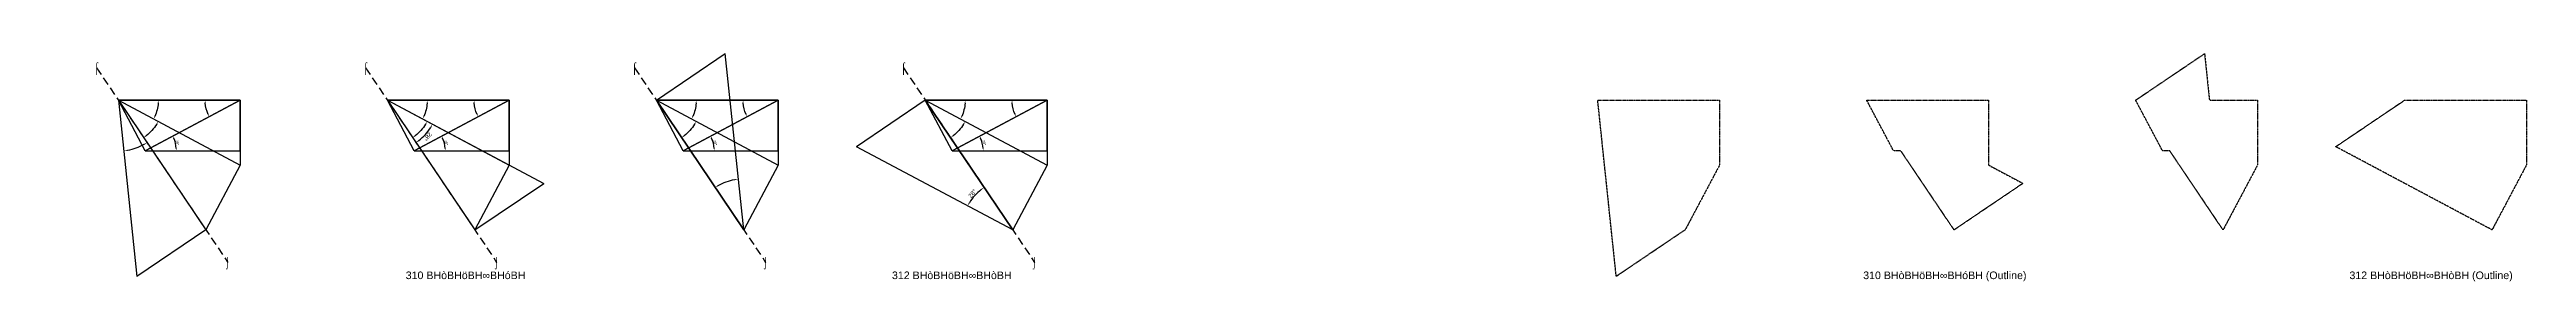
# Model space of a CAD drawing. Header units: millimetres. Extents: x 109495 to 889476, y -4752178 to 24518.
# Drawn here: x 328145 to 719271, y -4421089 to -4384530 of the extents above; entities that cross this region are included whole.
import ezdxf
from ezdxf.enums import TextEntityAlignment as Align

# ---------------------------------------------------------------- set-up
doc = ezdxf.new("R2010")
doc.units = ezdxf.units.MM
doc.header["$PDMODE"] = 35
doc.linetypes.add('DASHED', pattern=[19.05, 12.7, -6.35])
for name, color, linetype in [('BASE', 170, 'Continuous'), ('HYPOTENUSE', 20, 'Continuous'), ('PERPENDICULAR', 90, 'Continuous')]:
    doc.layers.add(name, color=color, linetype=linetype)
doc.styles.add('Arial', font='arial.ttf')
doc.dimstyles.new('ISO-25', dxfattribs={"dimtxt": 250, "dimasz": 100, "dimexe": 1.25, "dimexo": 0.625, "dimgap": 100, "dimtad": 1, "dimdec": 0, "dimtxsty": 'Arial', "dimcen": 2.5, "dimadec": 0, "dimazin": 0, "dimtfac": 1, "dimtdec": 0, "dimtmove": 0, "dimatfit": 3, "dimfxl": 1, "dimarcsym": 0})

# ---------------------------------------------------------------- blocks, each defined once
blk = doc.blocks.new('*D2')
at = {"color": 0, "lineweight": -2, "ltscale": 100, "transparency": 16777216}
blk.add_arc((0, 0), 4906, 4.08845, 23.91155, dxfattribs=at)
at = {"color": 0, "ltscale": 100, "transparency": 16777216}
for points in [[(4432, 1963), (4537, 2014), (4332, 2303)], [(4952, 352), (4835, 348), (4906, 0)]]:
    blk.add_solid(points, dxfattribs=at)
at = {"layer": 'Defpoints', "color": 0, "ltscale": 100, "transparency": 16777216}
for p in [(15000, 7976), (0, 0), (0, 0), (4841, 796), (15000, 0)]:
    blk.add_point(p, dxfattribs=at)
at = {"color": 0, "ltscale": 100, "transparency": 16777216, "insert": (5055, 1260), "char_height": 400, "attachment_point": 5, "rotation": 284, "style": 'Arial'}
blk.add_mtext('28°', dxfattribs=at)
blk = doc.blocks.new('GTN')
at = {"layer": 'BASE'}
blk.add_line((0, 0), (15000, 0), dxfattribs=at)
at = {"layer": 'HYPOTENUSE'}
blk.add_line((0, 0), (15000, 7975.6), dxfattribs=at)
at = {"layer": 'PERPENDICULAR'}
blk.add_line((15000, 0), (15000, 7975.6), dxfattribs=at)
at = {"color": 4, "ltscale": 100}
dim = blk.add_angular_dim_2l(base=(4841, 795.6), line1=((0, 0), (15000, 0)), line2=((0, 0), (15000, 7975.6)), dimstyle='ISO-25', override={"dimtxt": 400, "dimasz": 350, "dimgap": 100}, dxfattribs=at)
dim.commit()
dim.dimension.update_dxf_attribs({"geometry": '*D2', "text_midpoint": (5055.4, 1260.5)})

msp = doc.modelspace()

# ---------------------------------------------------------------- linework, layer by layer
at = {"linetype": 'DASHED', "ltscale": 100}
for p, q in [((335574, -4387390), (356275, -4418082)), ((378045, -4387390), (398747, -4418082)), ((420516, -4387390), (441218, -4418082)), ((462988, -4387390), (483689, -4418082))]:
    msp.add_line(p, q, dxfattribs=at)
at = {"linetype": 'DASHED'}
for points in [[(662939, -4400481), (661800, -4400481), (657559, -4392505), (668438, -4385167), (669210, -4392505), (676800, -4392505), (676800, -4402736), (671360, -4412966)], [(575538, -4420305), (572616, -4392505), (591857, -4392505), (591857, -4402736), (586418, -4412966)], [(634329, -4392505), (634329, -4402736), (639768, -4405628), (628889, -4412966), (620467, -4400481), (619329, -4400481), (615088, -4392505)], [(713832, -4412966), (689151, -4399844), (700031, -4392505), (719271, -4392505), (719271, -4402736)]]:
    msp.add_lwpolyline(points, close=True, dxfattribs=at)

# ---------------------------------------------------------------- block references
at = {"linetype": 'DASHED', "ltscale": 100}
for p, xscale, yscale, zscale, rotation in [((358265, -4392505), -1.132570050689039, 1.132570050689039, 1.132570050689039, 27.99999999999998), ((400736, -4392505), -1.132570050689039, 1.132570050689039, 1.132570050689039, 27.99999999999998), ((443207, -4392505), -1.132570050689039, 1.132570050689039, 1.132570050689039, 27.99999999999998), ((485679, -4392505), -1.132570050689039, 1.132570050689039, 1.132570050689039, 27.99999999999998), ((381495, -4392505), 1.645357565266575, 1.645357565266575, 1.645357565266575, 304.0000000000001), ((437768, -4412966), -1.645357565266575, 1.645357565266575, 1.645357565266575, 304.0000000000001), ((339024, -4392505), -1.645357565266575, 1.645357565266575, 1.645357565266575, 124.0000000000001), ((339024, -4392505), -1.452764501644345, 1.452764501644345, 1.452764501644345, 152), ((339024, -4392505), -1.282714919717773, 1.282714919717773, 1.282714919717773, 180), ((381495, -4392505), -1.452764501644345, 1.452764501644345, 1.452764501644345, 152), ((381495, -4392505), -1.282714919717773, 1.282714919717773, 1.282714919717773, 180), ((423967, -4392505), -1.452764501644345, 1.452764501644345, 1.452764501644345, 152), ((423967, -4392505), -1.282714919717773, 1.282714919717773, 1.282714919717773, 180), ((480239, -4412966), 1.645357565266573, 1.645357565266573, 1.645357565266573, 123.9999999999999), ((466438, -4392505), -1.452764501644345, 1.452764501644345, 1.452764501644345, 152), ((466438, -4392505), -1.282714919717773, 1.282714919717773, 1.282714919717773, 180)]:
    msp.add_blockref('GTN', p, dxfattribs=dict(at, xscale=xscale, yscale=yscale, zscale=zscale, rotation=rotation))
at = {"linetype": 'DASHED'}
for p in [(343265, -4400481), (385736, -4400481), (428207, -4400481), (470679, -4400481)]:
    msp.add_blockref('GTN', p, dxfattribs=at)

# ---------------------------------------------------------------- texts
at = {"linetype": 'DASHED', "ltscale": 100, "style": 'Arial'}
for s, p in [('⌠', (335574, -4387390)), ('⌠', (378045, -4387390)), ('⌠', (420516, -4387390)), ('⌠', (462988, -4387390)), ('⌡', (356275, -4418082)), ('310 BHòBHöBH∞BHóBH', (393835, -4420128)), ('⌡', (398747, -4418082)), ('⌡', (441218, -4418082)), ('312 BHòBHöBH∞BHòBH', (470619, -4420128)), ('⌡', (483689, -4418082)), ('310 BHòBHöBH∞BHóBH (Outline)', (627428, -4420128)), ('312 BHòBHöBH∞BHòBH (Outline)', (704211, -4420128))]:
    msp.add_text(s, height=1200, dxfattribs=at).set_placement(p, align=Align.MIDDLE_CENTER)

doc.saveas('drawing.dxf')
